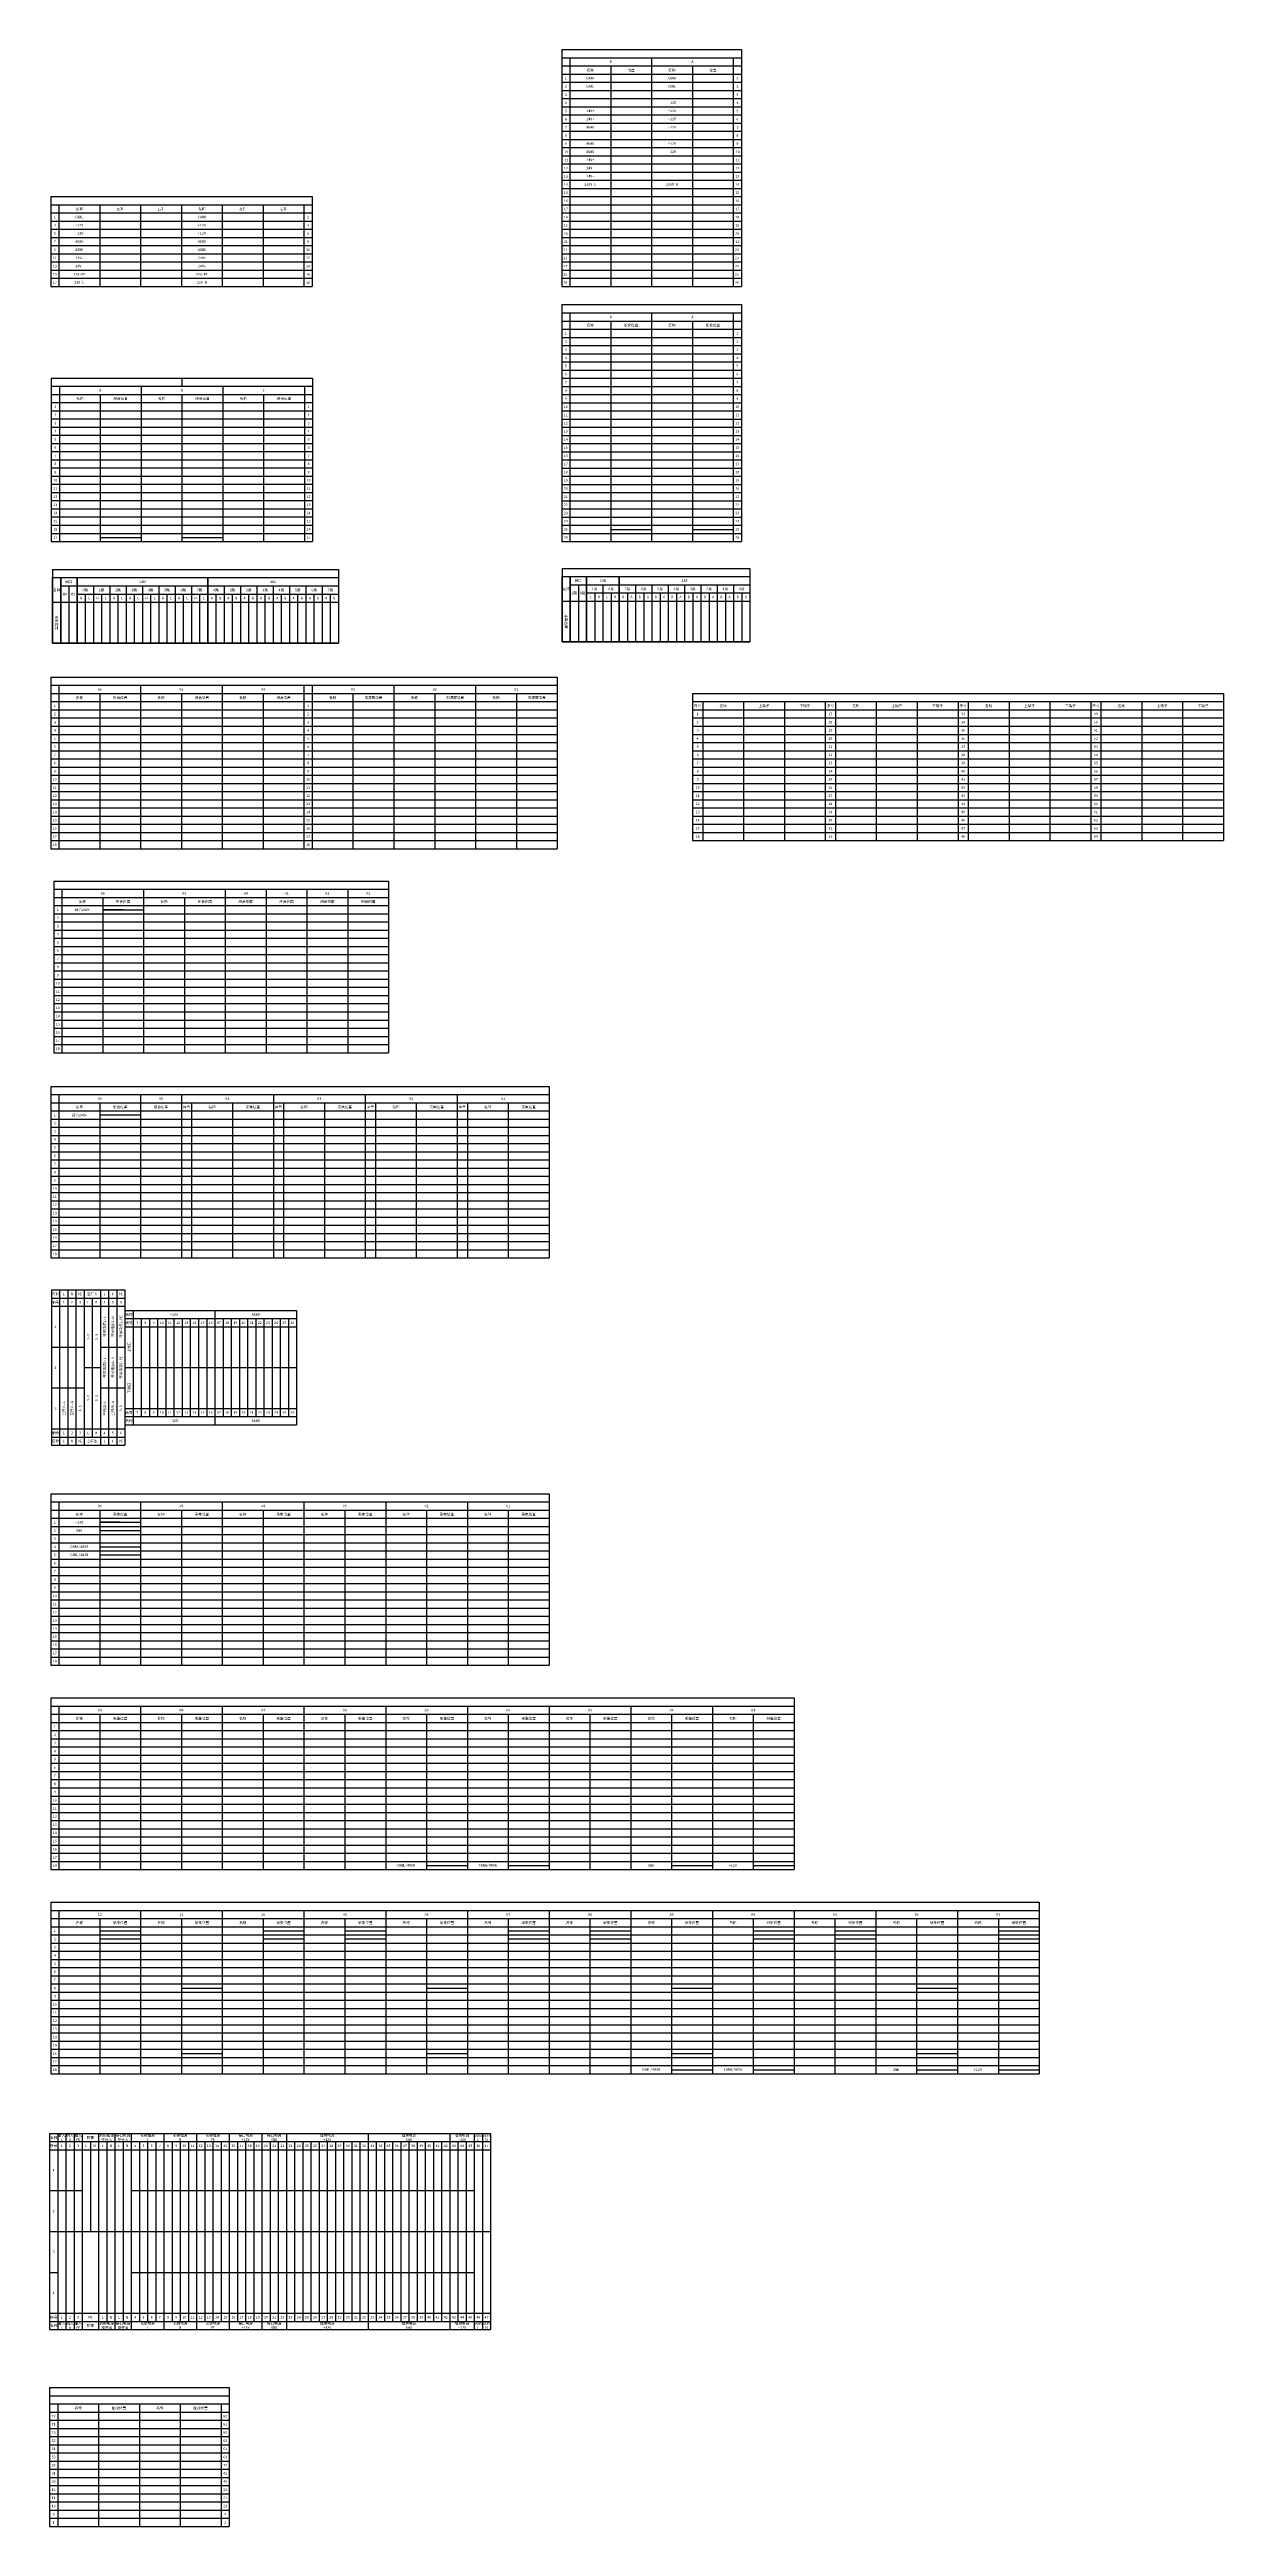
# Model space of a CAD drawing. Header units: millimetres. Extents: x 499 to 1648, y -443 to 1982.
import ezdxf
from ezdxf.enums import TextEntityAlignment as Align

# ---------------------------------------------------------------- set-up
doc = ezdxf.new("R2010")
doc.units = ezdxf.units.MM
doc.styles.get("Standard").update_dxf_attribs({"font": ''})
doc.styles.get('Standard').set_extended_font_data('SimSun')

# ---------------------------------------------------------------- blocks, each defined once
blk = doc.blocks.new('F层—空表格')
at = {"color": 0}
for p, q in [((0, 168), (496, 168)), ((0, 168), (0, 0)), ((0, 160), (496, 160)), ((0, 152), (496, 152)), ((8, 160), (8, 0)), ((48, 152), (48, 0)), ((88, 160), (88, 0)), ((128, 152), (128, 0)), ((168, 160), (168, 0)), ((208, 152), (208, 0)), ((248, 160), (248, 0)), ((256, 160), (256, 0)), ((296, 152), (296, 0)), ((336, 160), (336, 0)), ((376, 152), (376, 0)), ((416, 160), (416, 0)), ((456, 152), (456, 0)), ((496, 168), (496, 0)), ((0, 144), (496, 144)), ((0, 136), (496, 136)), ((0, 128), (496, 128)), ((0, 120), (496, 120)), ((0, 112), (496, 112)), ((0, 104), (496, 104)), ((0, 96), (496, 96)), ((0, 88), (496, 88)), ((0, 80), (496, 80)), ((0, 72), (496, 72)), ((0, 64), (496, 64)), ((0, 56), (496, 56)), ((0, 48), (496, 48)), ((0, 40), (496, 40)), ((0, 32), (496, 32)), ((0, 24), (496, 24)), ((0, 16), (496, 16)), ((0, 8), (496, 8)), ((0, 0), (496, 0))]:
    blk.add_line(p, q, dxfattribs=at)
for s, p in [('名称', (28, 148)), ('06', (48, 156)), ('组合位置', (68, 148)), ('名称', (108, 148)), ('05', (128, 156)), ('组合位置', (148, 148)), ('名称', (188, 148)), ('04', (208, 156)), ('组合位置', (228, 148)), ('名称', (276, 148)), ('03', (296, 156)), ('电源屏位置', (316, 148)), ('名称', (356, 148)), ('02', (376, 156)), ('电源屏位置', (396, 148)), ('名称', (436, 148)), ('01', (456, 156)), ('电源屏位置', (476, 148)), ('2', (4, 132)), ('3', (4, 124)), ('1', (4, 140)), ('2', (252, 132)), ('3', (252, 124)), ('1', (252, 140)), ('4', (4, 116)), ('5', (4, 108)), ('6', (4, 100)), ('4', (252, 116)), ('5', (252, 108)), ('6', (252, 100)), ('7', (4, 92)), ('8', (4, 84)), ('9', (4, 76)), ('7', (252, 92)), ('8', (252, 84)), ('9', (252, 76)), ('10', (4, 68)), ('11', (4, 60)), ('12', (4, 52)), ('10', (252, 68)), ('11', (252, 60)), ('12', (252, 52)), ('13', (4, 44)), ('14', (4, 36)), ('15', (4, 28)), ('13', (252, 44)), ('14', (252, 36)), ('15', (252, 28)), ('16', (4, 20)), ('17', (4, 12)), ('18', (4, 4)), ('16', (252, 20)), ('17', (252, 12)), ('18', (252, 4))]:
    blk.add_text(s, height=2.5, dxfattribs=at).set_placement(p, align=Align.MIDDLE)
blk = doc.blocks.new('E层—空表格')
at = {"color": 0}
for p, q in [((0, 168), (328, 168)), ((0, 168), (0, 0)), ((0, 160), (328, 160)), ((0, 152), (328, 152)), ((8, 160), (8, 0)), ((48, 152), (48, 0)), ((88, 160), (88, 0)), ((128, 152), (128, 0)), ((168, 160), (168, 0)), ((208, 160), (208, 0)), ((248, 160), (248, 0)), ((288, 160), (288, 0)), ((328, 168), (328, 0)), ((0, 144), (328, 144)), ((0, 136), (328, 136)), ((0, 128), (328, 128)), ((68, 140), (48, 140)), ((48, 140), (88, 140)), ((0, 120), (328, 120)), ((0, 112), (328, 112)), ((0, 104), (328, 104)), ((0, 96), (328, 96)), ((0, 88), (328, 88)), ((0, 80), (328, 80)), ((0, 72), (328, 72)), ((0, 64), (328, 64)), ((0, 56), (328, 56)), ((0, 48), (328, 48)), ((0, 40), (328, 40)), ((0, 32), (328, 32)), ((0, 24), (328, 24)), ((0, 16), (328, 16)), ((0, 8), (328, 8)), ((0, 0), (328, 0))]:
    blk.add_line(p, q, dxfattribs=at)
for s, p in [('名称', (28, 148)), ('06', (48, 156)), ('组合侧面', (68, 148)), ('名称', (108, 148)), ('05', (128, 156)), ('组合侧面', (148, 148)), ('组合侧面', (188, 148)), ('04', (188, 156)), ('组合侧面', (228, 148)), ('03', (228, 156)), ('组合侧面', (268, 148)), ('02', (268, 156)), ('组合侧面', (308, 148)), ('01', (308, 156)), ('2', (4, 132)), ('3', (4, 124)), ('1', (4, 140)), ('综合24V+', (28, 140)), ('4', (4, 116)), ('5', (4, 108)), ('6', (4, 100)), ('7', (4, 92)), ('8', (4, 84)), ('9', (4, 76)), ('10', (4, 68)), ('11', (4, 60)), ('12', (4, 52)), ('13', (4, 44)), ('14', (4, 36)), ('15', (4, 28)), ('16', (4, 20)), ('17', (4, 12)), ('18', (4, 4))]:
    blk.add_text(s, height=2.5, dxfattribs=at).set_placement(p, align=Align.MIDDLE)
blk = doc.blocks.new('ABCD层—空表格')
at = {"color": 0}
for p, q in [((0, 168), (488, 168)), ((0, 168), (0, 0)), ((0, 160), (488, 160)), ((0, 152), (488, 152)), ((8, 160), (8, 0)), ((48, 152), (48, 0)), ((88, 160), (88, 0)), ((128, 160), (128, 0)), ((138, 152), (138, 0)), ((178, 152), (178, 0)), ((218, 160), (218, 0)), ((228, 152), (228, 0)), ((268, 152), (268, 0)), ((308, 160), (308, 0)), ((318, 152), (318, 0)), ((358, 152), (358, 0)), ((398, 160), (398, 0)), ((408, 152), (408, 0)), ((448, 152), (448, 0)), ((488, 168), (488, 0)), ((0, 144), (488, 144)), ((0, 136), (488, 136)), ((0, 128), (488, 128)), ((48, 140), (88, 140)), ((0, 120), (488, 120)), ((0, 112), (488, 112)), ((0, 104), (488, 104)), ((0, 96), (488, 96)), ((0, 88), (488, 88)), ((0, 80), (488, 80)), ((0, 72), (488, 72)), ((0, 64), (488, 64)), ((0, 56), (488, 56)), ((0, 48), (488, 48)), ((0, 40), (488, 40)), ((0, 32), (488, 32)), ((0, 24), (488, 24)), ((0, 16), (488, 16)), ((0, 8), (488, 8)), ((0, 0), (488, 0))]:
    blk.add_line(p, q, dxfattribs=at)
for s, p in [('名称', (28, 148)), ('06', (48, 156)), ('组合位置', (68, 148)), ('组合位置', (108, 148)), ('05', (108, 156)), ('序号', (133, 148)), ('名称', (158, 148)), ('04', (173, 156)), ('采集位置', (198, 148)), ('序号', (223, 148)), ('名称', (248, 148)), ('03', (263, 156)), ('采集位置', (288, 148)), ('序号', (313, 148)), ('名称', (338, 148)), ('02', (353, 156)), ('采集位置', (378, 148)), ('序号', (403, 148)), ('名称', (428, 148)), ('01', (443, 156)), ('采集位置', (468, 148)), ('2', (4, 132)), ('3', (4, 124)), ('1', (4, 140)), ('综合24V+', (28, 140)), ('4', (4, 116)), ('5', (4, 108)), ('6', (4, 100)), ('7', (4, 92)), ('8', (4, 84)), ('9', (4, 76)), ('10', (4, 68)), ('11', (4, 60)), ('12', (4, 52)), ('13', (4, 44)), ('14', (4, 36)), ('15', (4, 28)), ('16', (4, 20)), ('17', (4, 12)), ('18', (4, 4))]:
    blk.add_text(s, height=2.5, dxfattribs=at).set_placement(p, align=Align.MIDDLE)
blk = doc.blocks.new('JC0层—空表格')
at = {"color": 0}
for p, q in [((0, 152), (0, 0)), ((16, 152), (16, 0)), ((24, 152), (24, 0)), ((56, 152), (56, 0)), ((64, 152), (64, 0)), ((0, 144), (72, 144)), ((0, 136), (72, 136)), ((40, 144), (40, 8)), ((72, 132), (72, 20)), ((72, 124), (240, 124)), ((88, 124), (88, 28)), ((96, 124), (96, 28)), ((104, 124), (104, 28)), ((112, 124), (112, 28)), ((120, 124), (120, 28)), ((128, 124), (128, 28)), ((136, 124), (136, 28)), ((144, 124), (144, 28)), ((152, 124), (152, 28)), ((168, 124), (168, 28)), ((176, 124), (176, 28)), ((184, 124), (184, 28)), ((192, 124), (192, 28)), ((200, 124), (200, 28)), ((208, 124), (208, 28)), ((216, 124), (216, 28)), ((224, 124), (224, 28)), ((232, 124), (232, 28)), ((72, 116), (240, 116)), ((0, 96), (32, 96)), ((32, 76), (48, 76)), ((48, 96), (72, 96)), ((72, 76), (240, 76)), ((0, 56), (32, 56)), ((48, 56), (72, 56)), ((72, 36), (240, 36)), ((72, 28), (240, 28)), ((0, 16), (72, 16)), ((0, 16), (72, 16)), ((0, 8), (72, 8))]:
    blk.add_line(p, q, dxfattribs=at)
at = {"color": 0, "lineweight": 30}
for p, q in [((0, 152), (72, 152)), ((0, 152), (0, 0)), ((8, 152), (8, 0)), ((32, 152), (32, 0)), ((48, 152), (48, 0)), ((72, 152), (72, 0)), ((72, 132), (240, 132)), ((72, 132), (72, 20)), ((80, 132), (80, 20)), ((160, 132), (160, 20)), ((240, 132), (240, 20)), ((0, 0), (72, 0)), ((72, 20), (240, 20))]:
    blk.add_line(p, q, dxfattribs=at)
at = {"color": 0}
for s, p in [('名称', (4, 148)), ('L', (12, 148)), ('N', (20, 148)), ('PE', (28, 148)), ('空开入', (40, 148)), ('L', (52, 148)), ('N', (60, 148)), ('PE', (68, 148)), ('编号', (4, 140)), ('1', (12, 140)), ('2', (20, 140)), ('3', (28, 140)), ('L', (36, 140)), ('N', (44, 140)), ('4', (52, 140)), ('5', (60, 140)), ('6', (68, 140)), ('编号', (76, 120)), ('名称', (76, 128)), ('+12V', (120, 128)), ('AGND', (200, 128)), ('1', (4, 116)), ('7', (84, 120)), ('2', (4, 76)), ('3', (4, 36)), ('编号', (76, 32)), ('名称', (76, 24)), ('7', (84, 32)), ('+12V', (120, 24)), ('AGND', (200, 24)), ('编号', (4, 12)), ('名称', (4, 4)), ('1', (12, 12)), ('L', (12, 4)), ('2', (20, 12)), ('N', (20, 4)), ('PE', (28, 4)), ('3', (28, 12)), ('空开出', (40, 4)), ('L', (36, 12)), ('N', (44, 12)), ('4', (52, 12)), ('L', (52, 4)), ('5', (60, 12)), ('N', (60, 4)), ('PE', (68, 4)), ('6', (68, 12))]:
    blk.add_text(s, height=2.5, dxfattribs=at).set_placement(p, align=Align.MIDDLE)
for s, p in [('开关电源1-L', (52, 116)), ('开关电源1-N', (60, 116)), ('开关电源1-PE', (68, 116)), ('1-3', (36, 106)), ('2-3', (44, 106)), ('上端口', (76, 96)), ('开关电源2-L', (52, 76)), ('开关电源2-N', (60, 76)), ('开关电源2-PE', (68, 76)), ('下端口', (76, 56)), ('空开入-L', (12, 36)), ('空开入-N', (20, 36)), ('6-3', (28, 36)), ('4-3', (36, 46)), ('5-3', (44, 46)), ('空开出-L', (52, 36)), ('空开出-N', (60, 36)), ('3-3', (68, 36))]:
    blk.add_text(s, height=2.5, rotation=90, dxfattribs=at).set_placement(p, align=Align.MIDDLE)
for s, p in [('8', (92, 120)), ('9', (100, 120)), ('10', (108, 120)), ('11', (116, 120)), ('12', (124, 120)), ('13', (132, 120)), ('14', (140, 120)), ('15', (148, 120)), ('16', (156, 120)), ('17', (164, 120)), ('18', (172, 120)), ('19', (180, 120)), ('20', (188, 120)), ('21', (196, 120)), ('22', (204, 120)), ('23', (212, 120)), ('24', (220, 120)), ('25', (228, 120)), ('26', (236, 120)), ('8', (92, 32)), ('9', (100, 32)), ('10', (108, 32)), ('11', (116, 32)), ('12', (124, 32)), ('13', (132, 32)), ('14', (140, 32)), ('15', (148, 32)), ('16', (156, 32)), ('17', (164, 32)), ('18', (172, 32)), ('19', (180, 32)), ('20', (188, 32)), ('21', (196, 32)), ('22', (204, 32)), ('23', (212, 32)), ('24', (220, 32)), ('25', (228, 32)), ('26', (236, 32))]:
    blk.add_text(s, height=2.5, dxfattribs=at).set_placement(p, align=Align.MIDDLE_CENTER)
blk = doc.blocks.new('综合_直道—空表格')
at = {"color": 0}
for p, q in [((0, 168), (728, 168)), ((0, 168), (0, 0)), ((0, 160), (728, 160)), ((0, 152), (728, 152)), ((8, 160), (8, 0)), ((48, 152), (48, 0)), ((88, 160), (88, 0)), ((128, 152), (128, 0)), ((168, 160), (168, 0)), ((208, 152), (208, 0)), ((248, 160), (248, 0)), ((288, 152), (288, 0)), ((328, 160), (328, 0)), ((368, 152), (368, 0)), ((408, 160), (408, 0)), ((448, 152), (448, 0)), ((488, 160), (488, 0)), ((528, 152), (528, 0)), ((568, 160), (568, 0)), ((608, 152), (608, 0)), ((648, 160), (648, 0)), ((688, 152), (688, 0)), ((728, 168), (728, 0)), ((0, 144), (728, 144)), ((0, 136), (728, 136)), ((0, 128), (728, 128)), ((0, 120), (728, 120)), ((0, 112), (728, 112)), ((0, 104), (728, 104)), ((0, 96), (728, 96)), ((0, 88), (728, 88)), ((0, 80), (728, 80)), ((0, 72), (728, 72)), ((0, 64), (728, 64)), ((0, 56), (728, 56)), ((0, 48), (728, 48)), ((0, 40), (728, 40)), ((0, 32), (728, 32)), ((0, 24), (728, 24)), ((0, 16), (728, 16)), ((0, 8), (728, 8)), ((0, 0), (728, 0)), ((368, 4), (408, 4)), ((448, 4), (488, 4)), ((608, 4), (648, 4)), ((688, 4), (728, 4))]:
    blk.add_line(p, q, dxfattribs=at)
for s, p in [('名称', (28, 148)), ('09', (48, 156)), ('采集位置', (68, 148)), ('名称', (108, 148)), ('08', (128, 156)), ('采集位置', (148, 148)), ('名称', (188, 148)), ('07', (208, 156)), ('采集位置', (228, 148)), ('名称', (268, 148)), ('06', (288, 156)), ('采集位置', (308, 148)), ('名称', (348, 148)), ('05', (368, 156)), ('采集位置', (388, 148)), ('名称', (428, 148)), ('04', (448, 156)), ('采集位置', (468, 148)), ('名称', (508, 148)), ('03', (528, 156)), ('采集位置', (548, 148)), ('名称', (588, 148)), ('02', (608, 156)), ('采集位置', (628, 148)), ('名称', (668, 148)), ('01', (688, 156)), ('采集位置', (708, 148)), ('2', (4, 132)), ('3', (4, 124)), ('1', (4, 140)), ('4', (4, 116)), ('5', (4, 108)), ('6', (4, 100)), ('7', (4, 92)), ('8', (4, 84)), ('9', (4, 76)), ('10', (4, 68)), ('11', (4, 60)), ('12', (4, 52)), ('13', (4, 44)), ('14', (4, 36)), ('15', (4, 28)), ('16', (4, 20)), ('17', (4, 12)), ('18', (4, 4)), ('CANL/485B', (348, 4)), ('CANH/485A', (428, 4)), ('GND', (588, 4)), ('+12V', (668, 4))]:
    blk.add_text(s, height=2.5, dxfattribs=at).set_placement(p, align=Align.MIDDLE)
blk = doc.blocks.new('轨道—空表格')
at = {"color": 0}
for p, q in [((0, 168), (968, 168)), ((0, 168), (0, 0)), ((0, 160), (968, 160)), ((0, 152), (968, 152)), ((8, 160), (8, 0)), ((48, 152), (48, 0)), ((88, 160), (88, 0)), ((128, 152), (128, 0)), ((168, 160), (168, 0)), ((208, 152), (208, 0)), ((248, 160), (248, 0)), ((288, 152), (288, 0)), ((328, 160), (328, 0)), ((368, 152), (368, 0)), ((408, 160), (408, 0)), ((448, 152), (448, 0)), ((488, 160), (488, 0)), ((528, 152), (528, 0)), ((568, 160), (568, 0)), ((608, 152), (608, 0)), ((648, 160), (648, 0)), ((688, 152), (688, 0)), ((728, 160), (728, 0)), ((768, 152), (768, 0)), ((808, 160), (808, 0)), ((848, 152), (848, 0)), ((888, 160), (888, 0)), ((928, 152), (928, 0)), ((968, 168), (968, 0)), ((0, 144), (968, 144)), ((0, 136), (968, 136)), ((0, 128), (968, 128)), ((48, 140), (88, 140)), ((48, 132), (88, 132)), ((208, 140), (248, 140)), ((208, 132), (248, 132)), ((288, 140), (328, 140)), ((288, 132), (328, 132)), ((448, 140), (488, 140)), ((448, 132), (488, 132)), ((528, 140), (568, 140)), ((528, 132), (568, 132)), ((688, 140), (728, 140)), ((688, 132), (728, 132)), ((768, 140), (808, 140)), ((768, 132), (808, 132)), ((928, 140), (968, 140)), ((928, 132), (968, 132)), ((0, 120), (968, 120)), ((0, 112), (968, 112)), ((0, 104), (968, 104)), ((0, 96), (968, 96)), ((0, 88), (968, 88)), ((0, 80), (968, 80)), ((128, 84), (168, 84)), ((368, 84), (408, 84)), ((608, 84), (648, 84)), ((848, 84), (888, 84)), ((0, 72), (968, 72)), ((0, 64), (968, 64)), ((0, 56), (968, 56)), ((0, 48), (968, 48)), ((0, 40), (968, 40)), ((0, 32), (968, 32)), ((0, 24), (968, 24)), ((0, 16), (968, 16)), ((0, 8), (968, 8)), ((0, 0), (968, 0)), ((128, 20), (168, 20)), ((368, 20), (408, 20)), ((608, 20), (648, 20)), ((608, 4), (648, 4)), ((688, 4), (728, 4)), ((848, 20), (888, 20)), ((848, 4), (888, 4)), ((928, 4), (968, 4))]:
    blk.add_line(p, q, dxfattribs=at)
for s, p in [('名称', (28, 148)), ('12', (48, 156)), ('采集位置', (68, 148)), ('名称', (108, 148)), ('11', (128, 156)), ('采集位置', (148, 148)), ('名称', (188, 148)), ('10', (208, 156)), ('采集位置', (228, 148)), ('名称', (268, 148)), ('09', (288, 156)), ('采集位置', (308, 148)), ('名称', (348, 148)), ('08', (368, 156)), ('采集位置', (388, 148)), ('名称', (428, 148)), ('07', (448, 156)), ('采集位置', (468, 148)), ('名称', (508, 148)), ('06', (528, 156)), ('采集位置', (548, 148)), ('名称', (588, 148)), ('05', (608, 156)), ('采集位置', (628, 148)), ('名称', (668, 148)), ('04', (688, 156)), ('采集位置', (708, 148)), ('名称', (748, 148)), ('03', (768, 156)), ('采集位置', (788, 148)), ('名称', (828, 148)), ('02', (848, 156)), ('采集位置', (868, 148)), ('名称', (908, 148)), ('01', (928, 156)), ('采集位置', (948, 148)), ('2', (4, 132)), ('3', (4, 124)), ('1', (4, 140)), ('4', (4, 116)), ('5', (4, 108)), ('6', (4, 100)), ('7', (4, 92)), ('8', (4, 84)), ('9', (4, 76)), ('10', (4, 68)), ('11', (4, 60)), ('12', (4, 52)), ('13', (4, 44)), ('14', (4, 36)), ('15', (4, 28)), ('16', (4, 20)), ('17', (4, 12)), ('18', (4, 4)), ('CANL/485B', (588, 4)), ('CANH/485A', (668, 4)), ('GND', (828, 4)), ('+12V', (908, 4))]:
    blk.add_text(s, height=2.5, dxfattribs=at).set_placement(p, align=Align.MIDDLE)
blk = doc.blocks.new('交道—空表格')
at = {"color": 0}
for p, q in [((0, 168), (488, 168)), ((0, 168), (0, 0)), ((0, 160), (488, 160)), ((0, 152), (488, 152)), ((8, 160), (8, 0)), ((48, 152), (48, 0)), ((88, 160), (88, 0)), ((128, 152), (128, 0)), ((168, 160), (168, 0)), ((208, 152), (208, 0)), ((248, 160), (248, 0)), ((288, 152), (288, 0)), ((328, 160), (328, 0)), ((368, 152), (368, 0)), ((408, 160), (408, 0)), ((448, 152), (448, 0)), ((488, 168), (488, 0)), ((0, 144), (488, 144)), ((0, 136), (488, 136)), ((0, 128), (488, 128)), ((68, 140), (48, 140)), ((48, 140), (88, 140)), ((48, 132), (88, 132)), ((0, 120), (488, 120)), ((0, 112), (488, 112)), ((0, 104), (488, 104)), ((48, 116), (88, 116)), ((48, 108), (88, 108)), ((0, 96), (488, 96)), ((0, 88), (488, 88)), ((0, 80), (488, 80)), ((0, 72), (488, 72)), ((0, 64), (488, 64)), ((0, 56), (488, 56)), ((0, 48), (488, 48)), ((0, 40), (488, 40)), ((0, 32), (488, 32)), ((0, 24), (488, 24)), ((0, 16), (488, 16)), ((0, 8), (488, 8)), ((0, 0), (488, 0))]:
    blk.add_line(p, q, dxfattribs=at)
for s, p in [('名称', (28, 148)), ('06', (48, 156)), ('采集位置', (68, 148)), ('名称', (108, 148)), ('05', (128, 156)), ('采集位置', (148, 148)), ('名称', (188, 148)), ('04', (208, 156)), ('采集位置', (228, 148)), ('名称', (268, 148)), ('03', (288, 156)), ('采集位置', (308, 148)), ('名称', (348, 148)), ('02', (368, 156)), ('采集位置', (388, 148)), ('名称', (428, 148)), ('01', (448, 156)), ('采集位置', (468, 148)), ('2', (4, 132)), ('3', (4, 124)), ('1', (4, 140)), ('+12V', (28, 140)), ('GND', (28, 132)), ('4', (4, 116)), ('5', (4, 108)), ('6', (4, 100)), ('CANH/485A', (28, 116)), ('CANL/485B', (28, 108)), ('7', (4, 92)), ('8', (4, 84)), ('9', (4, 76)), ('10', (4, 68)), ('11', (4, 60)), ('12', (4, 52)), ('13', (4, 44)), ('14', (4, 36)), ('15', (4, 28)), ('16', (4, 20)), ('17', (4, 12)), ('18', (4, 4))]:
    blk.add_text(s, height=2.5, dxfattribs=at).set_placement(p, align=Align.MIDDLE)
blk = doc.blocks.new('机笼电源—焊线式—空表格')
at = {"color": 0}
for p, q in [((0, 232), (176, 232)), ((0, 232), (0, 0)), ((0, 224), (176, 224)), ((8, 224), (8, 0)), ((88, 224.2), (88, 0)), ((168, 224), (168, 0)), ((176, 232), (176, 0)), ((0, 216), (176, 216)), ((0, 208), (176, 208)), ((0, 200), (176, 200)), ((48, 216), (48, 0)), ((128, 216), (128, 0)), ((0, 192), (176, 192)), ((0, 184), (176, 184)), ((0, 176), (176, 176)), ((0, 168), (176, 168)), ((0, 160), (176, 160)), ((0, 152), (176, 152)), ((0, 144), (176, 144)), ((0, 136), (176, 136)), ((0, 128), (176, 128)), ((0, 120), (176, 120)), ((0, 112), (176, 112)), ((0, 104), (176, 104)), ((0, 96), (176, 96)), ((0, 88), (176, 88)), ((0, 80), (176, 80)), ((0, 72), (176, 72)), ((0, 64), (176, 64)), ((0, 56), (176, 56)), ((0, 48), (176, 48)), ((0, 40), (176, 40)), ((0, 32), (176, 32)), ((0, 24), (176, 24)), ((0, 16), (176, 16)), ((0, 8), (176, 8)), ((0, 0), (176, 0))]:
    blk.add_line(p, q, dxfattribs=at)
for s, p in [('B', (48, 220.1)), ('A', (128, 220.1)), ('1', (4, 204)), ('名称', (28, 211.9)), ('CANH', (28, 204)), ('CANL', (28, 196)), ('位置', (68, 211.9)), ('名称', (108, 211.9)), ('CANH', (108, 204)), ('CANL', (108, 196)), ('位置', (148, 211.9)), ('1', (172, 204)), ('24V+', (28, 172)), ('+12V', (108, 180)), ('+12V', (108, 172)), ('24V+', (28, 164)), ('AGND', (28, 156)), ('-12V', (108, 164)), ('-12V', (108, 156)), ('AGND', (28, 140)), ('AGND', (28, 132)), ('24V+', (28, 124)), ('+12V', (108, 140)), ('-12V', (108, 132)), ('220V-L', (28, 100)), ('24V-', (28, 116)), ('24V-', (28, 108)), ('220V-N', (108, 100))]:
    blk.add_text(s, height=2.5, dxfattribs=at).set_placement(p, align=Align.MIDDLE)
for s, p in [('2', (3.1, 194.6)), ('2', (171.1, 194.6)), ('3', (3.1, 186.6)), ('4', (3.1, 178.6)), ('5', (3.1, 170.6)), ('3', (171.1, 186.6)), ('4', (171.1, 178.6)), ('5', (171.1, 170.6)), ('6', (3.1, 162.6)), ('7', (3.1, 154.6)), ('8', (3.1, 146.6)), ('6', (171.1, 162.6)), ('7', (171.1, 154.6)), ('8', (171.1, 146.6)), ('10', (2.4, 130.6)), ('11', (2.6, 122.6)), ('9', (3.1, 138.6)), ('10', (170.4, 130.6)), ('11', (170.6, 122.6)), ('9', (171.1, 138.6)), ('12', (2.1, 114.6)), ('13', (2.1, 106.6)), ('14', (2.1, 98.6)), ('12', (170.1, 114.6)), ('13', (170.1, 106.6)), ('14', (170.1, 98.6)), ('15', (2.1, 90.6)), ('16', (2.1, 82.6)), ('17', (2.1, 74.6)), ('15', (170.1, 90.6)), ('16', (170.1, 82.6)), ('17', (170.1, 74.6)), ('20', (1.9, 50.6)), ('18', (2.1, 66.6)), ('19', (2.1, 58.6)), ('20', (169.9, 50.6)), ('18', (170.1, 66.6)), ('19', (170.1, 58.6)), ('22', (1.6, 34.6)), ('23', (1.6, 26.6)), ('21', (2.1, 42.6)), ('22', (169.6, 34.6)), ('23', (169.6, 26.6)), ('21', (170.1, 42.6)), ('24', (1.6, 18.6)), ('25', (1.6, 10.6)), ('26', (1.6, 2.6)), ('24', (169.6, 18.6)), ('25', (169.6, 10.6)), ('26', (169.6, 2.6))]:
    blk.add_text(s, height=2.5, dxfattribs=at).set_placement(p)
blk = doc.blocks.new('采集板—焊线式—空表格')
at = {"color": 0}
for p, q in [((0, 232), (176, 232)), ((0, 232), (0, 0)), ((0, 224), (176, 224)), ((8, 224), (8, 0)), ((88, 224), (88, 0)), ((168, 224), (168, 0)), ((176, 232), (176, 0)), ((0, 216), (176, 216)), ((0, 208), (176, 208)), ((0, 200), (176, 200)), ((48, 216), (48, 0)), ((128, 216), (128, 0)), ((0, 192), (176, 192)), ((0, 184), (176, 184)), ((0, 176), (176, 176)), ((0, 168), (176, 168)), ((0, 160), (176, 160)), ((0, 152), (176, 152)), ((0, 144), (176, 144)), ((0, 136), (176, 136)), ((0, 128), (176, 128)), ((0, 120), (176, 120)), ((0, 112), (176, 112)), ((0, 104), (176, 104)), ((0, 96), (176, 96)), ((0, 88), (176, 88)), ((0, 80), (176, 80)), ((0, 72), (176, 72)), ((0, 64), (176, 64)), ((0, 56), (176, 56)), ((0, 48), (176, 48)), ((0, 40), (176, 40)), ((0, 32), (176, 32)), ((0, 24), (176, 24)), ((0, 16), (176, 16)), ((0, 8), (176, 8)), ((0, 0), (176, 0)), ((48, 12), (88, 12)), ((128, 12), (168, 12))]:
    blk.add_line(p, q, dxfattribs=at)
for s, p in [('B', (48, 220)), ('A', (128, 220)), ('2', (4, 196)), ('1', (4, 204)), ('名称', (28, 212)), ('组合位置', (68, 212)), ('名称', (108, 212)), ('组合位置', (148, 212)), ('2', (172, 196)), ('1', (172, 204)), ('3', (4, 188)), ('4', (4, 180)), ('5', (4, 172)), ('3', (172, 188)), ('4', (172, 180)), ('5', (172, 172)), ('6', (4, 164)), ('7', (4, 156)), ('8', (4, 148)), ('6', (172, 164)), ('7', (172, 156)), ('8', (172, 148)), ('10', (4, 132)), ('11', (4, 124)), ('9', (4, 140)), ('10', (172, 132)), ('11', (172, 124)), ('9', (172, 140)), ('12', (4, 116)), ('13', (4, 108)), ('14', (4, 100)), ('12', (172, 116)), ('13', (172, 108)), ('14', (172, 100)), ('15', (4, 92)), ('16', (4, 84)), ('17', (4, 76)), ('15', (172, 92)), ('16', (172, 84)), ('17', (172, 76)), ('20', (4, 52)), ('18', (4, 68)), ('19', (4, 60)), ('20', (172, 52)), ('18', (172, 68)), ('19', (172, 60)), ('21', (4, 44)), ('22', (4, 36)), ('23', (4, 28)), ('21', (172, 44)), ('22', (172, 36)), ('23', (172, 28)), ('24', (4, 20)), ('25', (4, 12)), ('26', (4, 4)), ('24', (172, 20)), ('25', (172, 12)), ('26', (172, 4))]:
    blk.add_text(s, height=2.5, dxfattribs=at).set_placement(p, align=Align.MIDDLE)
blk = doc.blocks.new('采集板—接口架—空表格')
at = {"color": 0}
for p, q in [((0, 160), (256, 160)), ((0, 160), (0, 0)), ((0, 152), (256, 152)), ((8, 152), (8, 0)), ((88, 152), (88, 0)), ((128, 160), (128, 152)), ((168, 152), (168, 0)), ((248, 152), (248, 0)), ((256, 160), (256, 0)), ((0, 144), (256, 144)), ((0, 136), (256, 136)), ((0, 128), (256, 128)), ((48, 144), (48, 0)), ((128, 144), (128, 0)), ((208, 144), (208, 0)), ((248, 144), (248, 0)), ((0, 120), (256, 120)), ((0, 112), (256, 112)), ((0, 104), (256, 104)), ((0, 96), (256, 96)), ((0, 88), (256, 88)), ((0, 80), (256, 80)), ((0, 72), (256, 72)), ((0, 64), (256, 64)), ((0, 56), (256, 56)), ((0, 48), (256, 48)), ((0, 40), (256, 40)), ((0, 32), (256, 32)), ((0, 24), (256, 24)), ((0, 16), (256, 16)), ((0, 8), (256, 8)), ((0, 0), (256, 0)), ((48, 4), (88, 4)), ((128, 4), (168, 4))]:
    blk.add_line(p, q, dxfattribs=at)
for s, p in [('A', (48, 148)), ('B', (128, 148)), ('C', (208, 148)), ('2', (4, 124)), ('1', (4, 132)), ('名称', (28, 140)), ('组合位置', (68, 140)), ('名称', (108, 140)), ('组合位置', (148, 140)), ('名称', (188, 140)), ('组合位置', (228, 140)), ('2', (252, 124)), ('1', (252, 132)), ('3', (4, 116)), ('4', (4, 108)), ('5', (4, 100)), ('3', (252, 116)), ('4', (252, 108)), ('5', (252, 100)), ('6', (4, 92)), ('7', (4, 84)), ('8', (4, 76)), ('6', (252, 92)), ('7', (252, 84)), ('8', (252, 76)), ('10', (4, 60)), ('11', (4, 52)), ('9', (4, 68)), ('10', (252, 60)), ('11', (252, 52)), ('9', (252, 68)), ('12', (4, 44)), ('13', (4, 36)), ('14', (4, 28)), ('12', (252, 44)), ('13', (252, 36)), ('14', (252, 28)), ('15', (4, 20)), ('16', (4, 12)), ('17', (4, 4)), ('15', (252, 20)), ('16', (252, 12)), ('17', (252, 4))]:
    blk.add_text(s, height=2.5, dxfattribs=at).set_placement(p, align=Align.MIDDLE)
blk = doc.blocks.new('2U分机—AWX—空表格')
at = {"color": 0}
for p, q in [((0, 72), (280, 72)), ((0, 72), (0, 0)), ((0, 64), (280, 64)), ((8, 64), (8, 0)), ((8, 56), (280, 56)), ((16, 56), (16, 0)), ((24, 64), (24, 0)), ((40, 56), (40, 0)), ((56, 56), (56, 0)), ((72, 56), (72, 0)), ((88, 56), (88, 0)), ((104, 56), (104, 0)), ((120, 56), (120, 0)), ((136, 56), (136, 0)), ((152, 64), (152, 0)), ((168, 56), (168, 0)), ((184, 56), (184, 0)), ((200, 56), (200, 0)), ((216, 56), (216, 0)), ((232, 56), (232, 0)), ((248, 56), (248, 0)), ((264, 56), (264, 0)), ((280, 72), (280, 0)), ((0, 40), (280, 40)), ((24, 48), (280, 48)), ((32, 48), (32, 0)), ((48, 48), (48, 0)), ((64, 48), (64, 0)), ((80, 48), (80, 0)), ((96, 48), (96, 0)), ((112, 48), (112, 0)), ((128, 48), (128, 0)), ((144, 48), (144, 0)), ((160, 48), (160, 0)), ((176, 48), (176, 0)), ((192, 48), (192, 0)), ((208, 48), (208, 0)), ((224, 48), (224, 0)), ((240, 48), (240, 0)), ((256, 48), (256, 0)), ((272, 48), (272, 0)), ((0, 0), (280, 0))]:
    blk.add_line(p, q, dxfattribs=at)
for points in [[(0, 64), (280, 64), (280, 0), (0, 0)], [(8, 64), (24, 64), (24, 0), (8, 0)], [(24, 64), (152, 64), (152, 0), (24, 0)], [(152, 64), (280, 64), (280, 0), (152, 0)]]:
    blk.add_lwpolyline(points, close=True, dxfattribs=at)
for s, p in [('名称', (4, 52)), ('W0', (12, 48)), ('网口', (16, 60)), ('W1', (20, 48)), ('0路', (32, 52)), ('1路', (48, 52)), ('2路', (64, 52)), ('3路', (80, 52)), ('CAN', (88, 60)), ('4路', (96, 52)), ('5路', (112, 52)), ('6路', (128, 52)), ('7路', (144, 52)), ('0路', (160, 52)), ('1路', (176, 52)), ('2路', (192, 52)), ('3路', (208, 52)), ('485', (216, 60)), ('4路', (224, 52)), ('5路', (240, 52)), ('6路', (256, 52)), ('7路', (272, 52)), ('H', (28, 44)), ('L', (36, 44)), ('H', (44, 44)), ('L', (52, 44)), ('H', (60, 44)), ('L', (68, 44)), ('H', (76, 44)), ('L', (84, 44)), ('H', (92, 44)), ('L', (100, 44)), ('H', (108, 44)), ('L', (116, 44)), ('H', (124, 44)), ('L', (132, 44)), ('H', (140, 44)), ('L', (148, 44)), ('A', (156, 44)), ('B', (164, 44)), ('A', (172, 44)), ('B', (180, 44)), ('A', (188, 44)), ('B', (196, 44)), ('A', (204, 44)), ('B', (212, 44)), ('A', (220, 44)), ('B', (228, 44)), ('A', (236, 44)), ('B', (244, 44)), ('A', (252, 44)), ('B', (260, 44)), ('A', (268, 44)), ('B', (276, 44))]:
    blk.add_text(s, height=2.5, dxfattribs=at).set_placement(p, align=Align.MIDDLE)
blk.add_text('采集位置', height=2.5, rotation=270, dxfattribs=at).set_placement((4, 20), align=Align.MIDDLE)
blk = doc.blocks.new('2U分机—XY—空表格')
at = {"color": 0}
for p, q in [((0, 72), (184, 72)), ((0, 72), (0, 0)), ((0, 64), (184, 64)), ((8, 64), (8, 0)), ((8, 56), (184, 56)), ((16, 56), (16, 0)), ((24, 64), (24, 0)), ((24, 56), (24, 0)), ((40, 56), (40, 0)), ((56, 64), (56, 0)), ((72, 56), (72, 0)), ((88, 56), (88, 0)), ((104, 56), (104, 0)), ((120, 56), (120, 0)), ((136, 56), (136, 0)), ((152, 56), (152, 0)), ((168, 56), (168, 0)), ((184, 72), (184, 0)), ((0, 40), (184, 40)), ((24, 48), (184, 48)), ((32, 48), (32, 0)), ((48, 48), (48, 0)), ((64, 48), (64, 0)), ((80, 48), (80, 0)), ((96, 48), (96, 0)), ((112, 48), (112, 0)), ((128, 48), (128, 0)), ((144, 48), (144, 0)), ((160, 48), (160, 0)), ((176, 48), (176, 0)), ((0, 0), (0, 5)), ((0, 0), (184, 0)), ((0, 0), (5, 0))]:
    blk.add_line(p, q, dxfattribs=at)
for points in [[(0, 64), (184, 64), (184, 0), (0, 0)], [(8, 64), (24, 64), (24, 0), (8, 0)], [(24, 64), (56, 64), (56, 0), (24, 0)], [(56, 64), (184, 64), (184, 0), (56, 0)]]:
    blk.add_lwpolyline(points, close=True, dxfattribs=at)
for s, p in [('名称', (4, 52)), ('1路', (12, 48)), ('网口', (16, 60)), ('0路', (20, 48)), ('1路', (32, 52)), ('CAN', (40, 60)), ('0路', (48, 52)), ('7路', (64, 52)), ('6路', (80, 52)), ('5路', (96, 52)), ('4路', (112, 52)), ('485', (120, 60)), ('3路', (128, 52)), ('2路', (144, 52)), ('1路', (160, 52)), ('0路', (176, 52)), ('L', (28, 44)), ('H', (36, 44)), ('L', (44, 44)), ('H', (52, 44)), ('B', (60, 44)), ('A', (68, 44)), ('B', (76, 44)), ('A', (84, 44)), ('B', (92, 44)), ('A', (100, 44)), ('B', (108, 44)), ('A', (116, 44)), ('B', (124, 44)), ('A', (132, 44)), ('B', (140, 44)), ('A', (148, 44)), ('B', (156, 44)), ('A', (164, 44)), ('B', (172, 44)), ('A', (180, 44))]:
    blk.add_text(s, height=2.5, dxfattribs=at).set_placement(p, align=Align.MIDDLE)
blk.add_text('采集位置', height=2.5, rotation=270, dxfattribs=at).set_placement((4, 20), align=Align.MIDDLE)
blk = doc.blocks.new('机笼电源—接口架—空表格')
for p, q in [((0, 88), (256, 88)), ((0, 88), (0, 0)), ((0, 80), (256, 80)), ((8, 80), (8, 0)), ((48, 80), (48, 0)), ((88, 80), (88, 0)), ((128, 80), (128, 0)), ((168, 80), (168, 0)), ((208, 80), (208, 0)), ((248, 80), (248, 0)), ((256, 88), (256, 0)), ((0, 72), (256, 72)), ((0, 64), (256, 64)), ((0, 56), (256, 56)), ((0, 48), (256, 48)), ((0, 40), (256, 40)), ((0, 32), (256, 32)), ((0, 24), (256, 24)), ((0, 16), (256, 16)), ((0, 8), (256, 8)), ((0, 0), (256, 0))]:
    blk.add_line(p, q)
for s, p in [('名称', (28, 76)), ('左孔', (68, 76)), ('右孔', (108, 76)), ('名称', (148, 76)), ('左孔', (188, 76)), ('右孔', (228, 76)), ('3', (4, 60)), ('5', (4, 52)), ('1', (4, 68)), ('CANL', (28, 68)), ('-12V', (28, 60)), ('-12V', (28, 52)), ('+12V', (148, 60)), ('+12V', (148, 52)), ('CANH', (148, 68)), ('2', (252, 68)), ('4', (252, 60)), ('6', (252, 52)), ('11', (4, 28)), ('7', (4, 44)), ('9', (4, 36)), ('AGND', (28, 44)), ('AGND', (28, 36)), ('24V-', (28, 28)), ('AGND', (148, 44)), ('AGND', (148, 36)), ('24V+', (148, 28)), ('10', (252, 36)), ('12', (252, 28)), ('8', (252, 44)), ('13', (4, 20)), ('15', (4, 12)), ('17', (4, 4)), ('220-PE', (28, 12)), ('220-L', (28, 4)), ('24V-', (28, 20)), ('220-PE', (148, 12)), ('220-N', (148, 4)), ('24V+', (148, 20)), ('14', (252, 20)), ('16', (252, 12)), ('18', (252, 4))]:
    blk.add_text(s, height=2.5).set_placement(p, align=Align.MIDDLE)
blk = doc.blocks.new('C0层—空表格')
at = {"color": 0}
for p, q in [((0, 192), (432, 192)), ((0, 192), (0, 0)), ((0, 184), (432, 184)), ((0, 176), (432, 176)), ((8, 192), (8, 0)), ((16, 192), (16, 0)), ((24, 192), (24, 0)), ((32, 192), (32, 0)), ((40, 184), (40, 96)), ((48, 192), (48, 0)), ((56, 184), (56, 8)), ((64, 192), (64, 0)), ((72, 184), (72, 8)), ((80, 192), (80, 0)), ((88, 184), (88, 8)), ((96, 184), (96, 8)), ((104, 184), (104, 8)), ((112, 192), (112, 0)), ((120, 184), (120, 8)), ((128, 184), (128, 8)), ((136, 184), (136, 8)), ((144, 192), (144, 0)), ((152, 184), (152, 8)), ((160, 184), (160, 8)), ((168, 184), (168, 8)), ((176, 192), (176, 0)), ((184, 184), (184, 8)), ((192, 184), (192, 8)), ((200, 184), (200, 8)), ((208, 192), (208, 0)), ((216, 184), (216, 8)), ((224, 184), (224, 8)), ((232, 192), (232, 0)), ((240, 184), (240, 8)), ((248, 184), (248, 8)), ((256, 184), (256, 8)), ((264, 184), (264, 8)), ((272, 184), (272, 8)), ((280, 184), (280, 8)), ((288, 184), (288, 8)), ((296, 184), (296, 8)), ((304, 184), (304, 8)), ((312, 192), (312, 0)), ((320, 184), (320, 8)), ((328, 184), (328, 8)), ((336, 184), (336, 8)), ((344, 184), (344, 8)), ((352, 184), (352, 8)), ((360, 184), (360, 8)), ((368, 184), (368, 8)), ((376, 184), (376, 8)), ((384, 184), (384, 8)), ((392, 192), (392, 0)), ((400, 184), (400, 8)), ((408, 184), (408, 8)), ((416, 192), (416, 0)), ((424, 192), (424, 0)), ((432, 192), (432, 0)), ((0, 136), (32, 136)), ((80, 136), (416, 136)), ((0, 96), (432, 96)), ((0, 56), (8, 56)), ((80, 56), (416, 56)), ((0, 16), (432, 16)), ((0, 8), (432, 8)), ((0, 0), (432, 0))]:
    blk.add_line(p, q, dxfattribs=at)
for s, p in [('序号', (4, 180)), ('名称', (4, 188)), ('输入', (12, 190)), ('1', (12, 180)), ('L', (12, 186)), ('输入', (20, 190)), ('2', (20, 180)), ('N', (20, 186)), ('输入', (28, 190)), ('PE', (28, 186)), ('3', (28, 180)), ('L', (36, 180)), ('防雷', (40, 188)), ('N', (44, 180)), ('机柜电源', (56, 190)), ('空开入', (56, 186)), ('L', (52, 180)), ('N', (60, 180)), ('接口电源', (72, 190)), ('空开入', (72, 186)), ('L', (68, 180)), ('N', (76, 180)), ('4', (84, 180)), ('系统电源', (96, 190)), ('5', (92, 180)), ('L', (96, 186)), ('6', (100, 180)), ('7', (108, 180)), ('8', (116, 180)), ('系统电源', (128, 190)), ('9', (124, 180)), ('N', (128, 186)), ('10', (132, 180)), ('11', (140, 180)), ('12', (148, 180)), ('系统电源', (160, 190)), ('13', (156, 180)), ('PE', (160, 186)), ('14', (164, 180)), ('15', (172, 180)), ('16', (180, 180)), ('接口电源', (192, 190)), ('17', (188, 180)), ('+12V', (192, 186)), ('18', (196, 180)), ('19', (204, 180)), ('20', (212, 180)), ('接口电源', (220, 190)), ('GND', (220, 186)), ('21', (220, 180)), ('22', (228, 180)), ('23', (236, 180)), ('24', (244, 180)), ('25', (252, 180)), ('26', (260, 180)), ('模块电源', (272, 190)), ('27', (268, 180)), ('+12V', (272, 186)), ('28', (276, 180)), ('29', (284, 180)), ('30', (292, 180)), ('31', (300, 180)), ('32', (308, 180)), ('33', (316, 180)), ('34', (324, 180)), ('35', (332, 180)), ('36', (340, 180)), ('模块电源', (352, 190)), ('37', (348, 180)), ('GND', (352, 186)), ('38', (356, 180)), ('39', (364, 180)), ('40', (372, 180)), ('41', (380, 180)), ('42', (388, 180)), ('43', (396, 180)), ('模块电源', (404, 190)), ('-12V', (404, 186)), ('44', (404, 180)), ('45', (412, 180)), ('风扇', (419.8, 190)), ('46', (420, 180)), ('L', (419.8, 186)), ('风扇', (428, 190)), ('47', (428, 180)), ('N', (428, 186)), ('1', (4, 156)), ('2', (4, 116)), ('3', (4, 76)), ('4', (4, 36)), ('序号', (4, 12)), ('名称', (4, 4)), ('输入', (12, 6)), ('1', (12, 12)), ('L', (12, 2)), ('输入', (20, 6)), ('2', (20, 12)), ('N', (20, 2)), ('输入', (28, 6)), ('PE', (28, 2)), ('3', (28, 12)), ('防雷', (40, 4)), ('PE', (40, 12)), ('机柜电源', (56, 6)), ('空开出', (56, 2)), ('L', (52, 12)), ('N', (60, 12)), ('接口电源', (72, 6)), ('空开出', (72, 2)), ('L', (68, 12)), ('N', (76, 12)), ('4', (84, 12)), ('系统电源', (96, 6)), ('5', (92, 12)), ('L', (96, 2)), ('6', (100, 12)), ('7', (108, 12)), ('8', (116, 12)), ('系统电源', (128, 6)), ('9', (124, 12)), ('N', (128, 2)), ('10', (132, 12)), ('11', (140, 12)), ('12', (148, 12)), ('系统电源', (160, 6)), ('13', (156, 12)), ('PE', (160, 2)), ('14', (164, 12)), ('15', (172, 12)), ('16', (180, 12)), ('接口电源', (192, 6)), ('17', (188, 12)), ('+12V', (192, 2)), ('18', (196, 12)), ('19', (204, 12)), ('20', (212, 12)), ('接口电源', (220, 6)), ('GND', (220, 2)), ('21', (220, 12)), ('22', (228, 12)), ('23', (236, 12)), ('24', (244, 12)), ('25', (252, 12)), ('26', (260, 12)), ('模块电源', (272, 6)), ('27', (268, 12)), ('+12V', (272, 2)), ('28', (276, 12)), ('29', (284, 12)), ('30', (292, 12)), ('31', (300, 12)), ('32', (308, 12)), ('33', (316, 12)), ('34', (324, 12)), ('35', (332, 12)), ('36', (340, 12)), ('模块电源', (352, 6)), ('37', (348, 12)), ('GND', (352, 2)), ('38', (356, 12)), ('39', (364, 12)), ('40', (372, 12)), ('41', (380, 12)), ('42', (388, 12)), ('43', (396, 12)), ('模块电源', (404, 6)), ('-12V', (404, 2)), ('44', (404, 12)), ('45', (412, 12)), ('风扇', (419.8, 6)), ('46', (420, 12)), ('L', (419.8, 2)), ('风扇', (428, 6)), ('47', (428, 12)), ('N', (428, 2))]:
    blk.add_text(s, height=2.5, dxfattribs=at).set_placement(p, align=Align.MIDDLE)
blk = doc.blocks.new('*U15')
at = {"color": 0}
for p, q in [((0, 136), (0, 0)), ((0, 136), (176, 136)), ((0, 128), (176, 128)), ((176, 136), (176, 0)), ((0, 120), (176, 120)), ((0, 112), (176, 112)), ((0, 104), (176, 104)), ((8, 120), (8, 0)), ((48, 120), (48, 0)), ((88, 120), (88, 0)), ((128, 120), (128, 0)), ((168, 120), (168, 0)), ((0, 96), (176, 96)), ((0, 88), (176, 88)), ((0, 80), (176, 80)), ((0, 72), (176, 72)), ((0, 64), (176, 64)), ((0, 56), (176, 56)), ((0, 48), (176, 48)), ((0, 40), (176, 40)), ((0, 32), (176, 32)), ((0, 24), (176, 24)), ((0, 16), (176, 16)), ((0, 8), (176, 8)), ((0, 0), (176, 0))]:
    blk.add_line(p, q, dxfattribs=at)
for s, p in [('72', (4, 108)), ('71', (4, 100)), ('名称', (28, 116)), ('配线位置', (68, 116)), ('名称', (108, 116)), ('配线位置', (148, 116)), ('82', (172, 108)), ('81', (172, 100)), ('52', (4, 84)), ('51', (4, 76)), ('73', (4, 92)), ('83', (172, 92)), ('62', (172, 84)), ('61', (172, 76)), ('53', (4, 68)), ('32', (4, 60)), ('31', (4, 52)), ('42', (172, 60)), ('41', (172, 52)), ('63', (172, 68)), ('33', (4, 44)), ('12', (4, 36)), ('11', (4, 28)), ('43', (172, 44)), ('22', (172, 36)), ('21', (172, 28)), ('13', (4, 20)), ('3', (4, 12)), ('1', (4, 4)), ('23', (172, 20)), ('4', (172, 12)), ('2', (172, 4))]:
    blk.add_text(s, height=2.5, dxfattribs=at).set_placement(p, align=Align.MIDDLE)
blk = doc.blocks.new('F层—不带侧面端子—空表格')
at = {"color": 0}
for p, q in [((0, 144), (0, 0)), ((0, 144), (520, 144)), ((0, 136), (520, 136)), ((0, 128), (520, 128)), ((10, 136), (10, 0)), ((50, 136), (50, 0)), ((90, 136), (90, 0)), ((130, 136), (130, 0)), ((140, 136), (140, 0)), ((180, 136), (180, 0)), ((220, 136), (220, 0)), ((260, 136), (260, 0)), ((270, 136), (270, 0)), ((310, 136), (310, 0)), ((350, 136), (350, 0)), ((390, 136), (390, 0)), ((400, 136), (400, 0)), ((440, 136), (440, 0)), ((480, 136), (480, 0)), ((520, 144), (520, 0)), ((0, 120), (520, 120)), ((0, 112), (520, 112)), ((0, 104), (520, 104)), ((0, 96), (520, 96)), ((0, 88), (520, 88)), ((0, 80), (520, 80)), ((0, 72), (520, 72)), ((0, 64), (520, 64)), ((0, 56), (520, 56)), ((0, 48), (520, 48)), ((0, 40), (520, 40)), ((0, 32), (520, 32)), ((0, 24), (520, 24)), ((0, 16), (520, 16)), ((0, 8), (520, 8)), ((0, 0), (520, 0))]:
    blk.add_line(p, q, dxfattribs=at)
for s, p in [('序号', (5, 132)), ('1', (5, 124)), ('名称', (30, 132)), ('上端子', (70, 132)), ('下端子', (110, 132)), ('序号', (135, 132)), ('17', (135, 124)), ('名称', (160, 132)), ('上端子', (200, 132)), ('下端子', (240, 132)), ('序号', (265, 132)), ('33', (265, 124)), ('名称', (290, 132)), ('上端子', (330, 132)), ('下端子', (370, 132)), ('序号', (395, 132)), ('49', (395, 124)), ('名称', (420, 132)), ('上端子', (460, 132)), ('下端子', (500, 132)), ('2', (5, 116)), ('3', (5, 108)), ('4', (5, 100)), ('20', (135, 100)), ('18', (135, 116)), ('19', (135, 108)), ('34', (265, 116)), ('35', (265, 108)), ('36', (265, 100)), ('50', (395, 116)), ('51', (395, 108)), ('52', (395, 100)), ('5', (5, 92)), ('6', (5, 84)), ('7', (5, 76)), ('21', (135, 92)), ('22', (135, 84)), ('23', (135, 76)), ('37', (265, 92)), ('38', (265, 84)), ('39', (265, 76)), ('53', (395, 92)), ('54', (395, 84)), ('55', (395, 76)), ('10', (5, 52)), ('8', (5, 68)), ('9', (5, 60)), ('24', (135, 68)), ('25', (135, 60)), ('26', (135, 52)), ('40', (265, 68)), ('41', (265, 60)), ('42', (265, 52)), ('56', (395, 68)), ('57', (395, 60)), ('58', (395, 52)), ('11', (5, 44)), ('12', (5, 36)), ('13', (5, 28)), ('27', (135, 44)), ('28', (135, 36)), ('29', (135, 28)), ('43', (265, 44)), ('44', (265, 36)), ('45', (265, 28)), ('59', (395, 44)), ('60', (395, 36)), ('61', (395, 28)), ('14', (5, 20)), ('15', (5, 12)), ('16', (5, 4)), ('30', (135, 20)), ('31', (135, 12)), ('32', (135, 4)), ('46', (265, 20)), ('47', (265, 12)), ('48', (265, 4)), ('62', (395, 20)), ('63', (395, 12)), ('64', (395, 4))]:
    blk.add_text(s, height=2.5, dxfattribs=at).set_placement(p, align=Align.MIDDLE)

msp = doc.modelspace()

# ---------------------------------------------------------------- block references
for name, p in [('机笼电源—焊线式—空表格', (1000.4, 1750)), ('机笼电源—接口架—空表格', (500, 1750)), ('采集板—焊线式—空表格', (1000.4, 1500.2)), ('采集板—接口架—空表格', (500.5, 1500.3)), ('2U分机—AWX—空表格', (501.8, 1400.9)), ('2U分机—XY—空表格', (1000.7, 1402)), ('F层—空表格', (500, 1199.5)), ('F层—不带侧面端子—空表格', (1128.5, 1207.5)), ('E层—空表格', (502.9, 999.8)), ('ABCD层—空表格', (500, 798.8)), ('JC0层—空表格', (500.7, 615.5)), ('交道—空表格', (500, 400)), ('综合_直道—空表格', (500, 200)), ('轨道—空表格', (500, 0)), ('C0层—空表格', (498.8, -250.4)), ('*U15', (498.8, -443.2))]:
    msp.add_blockref(name, p)

doc.saveas('drawing.dxf')
